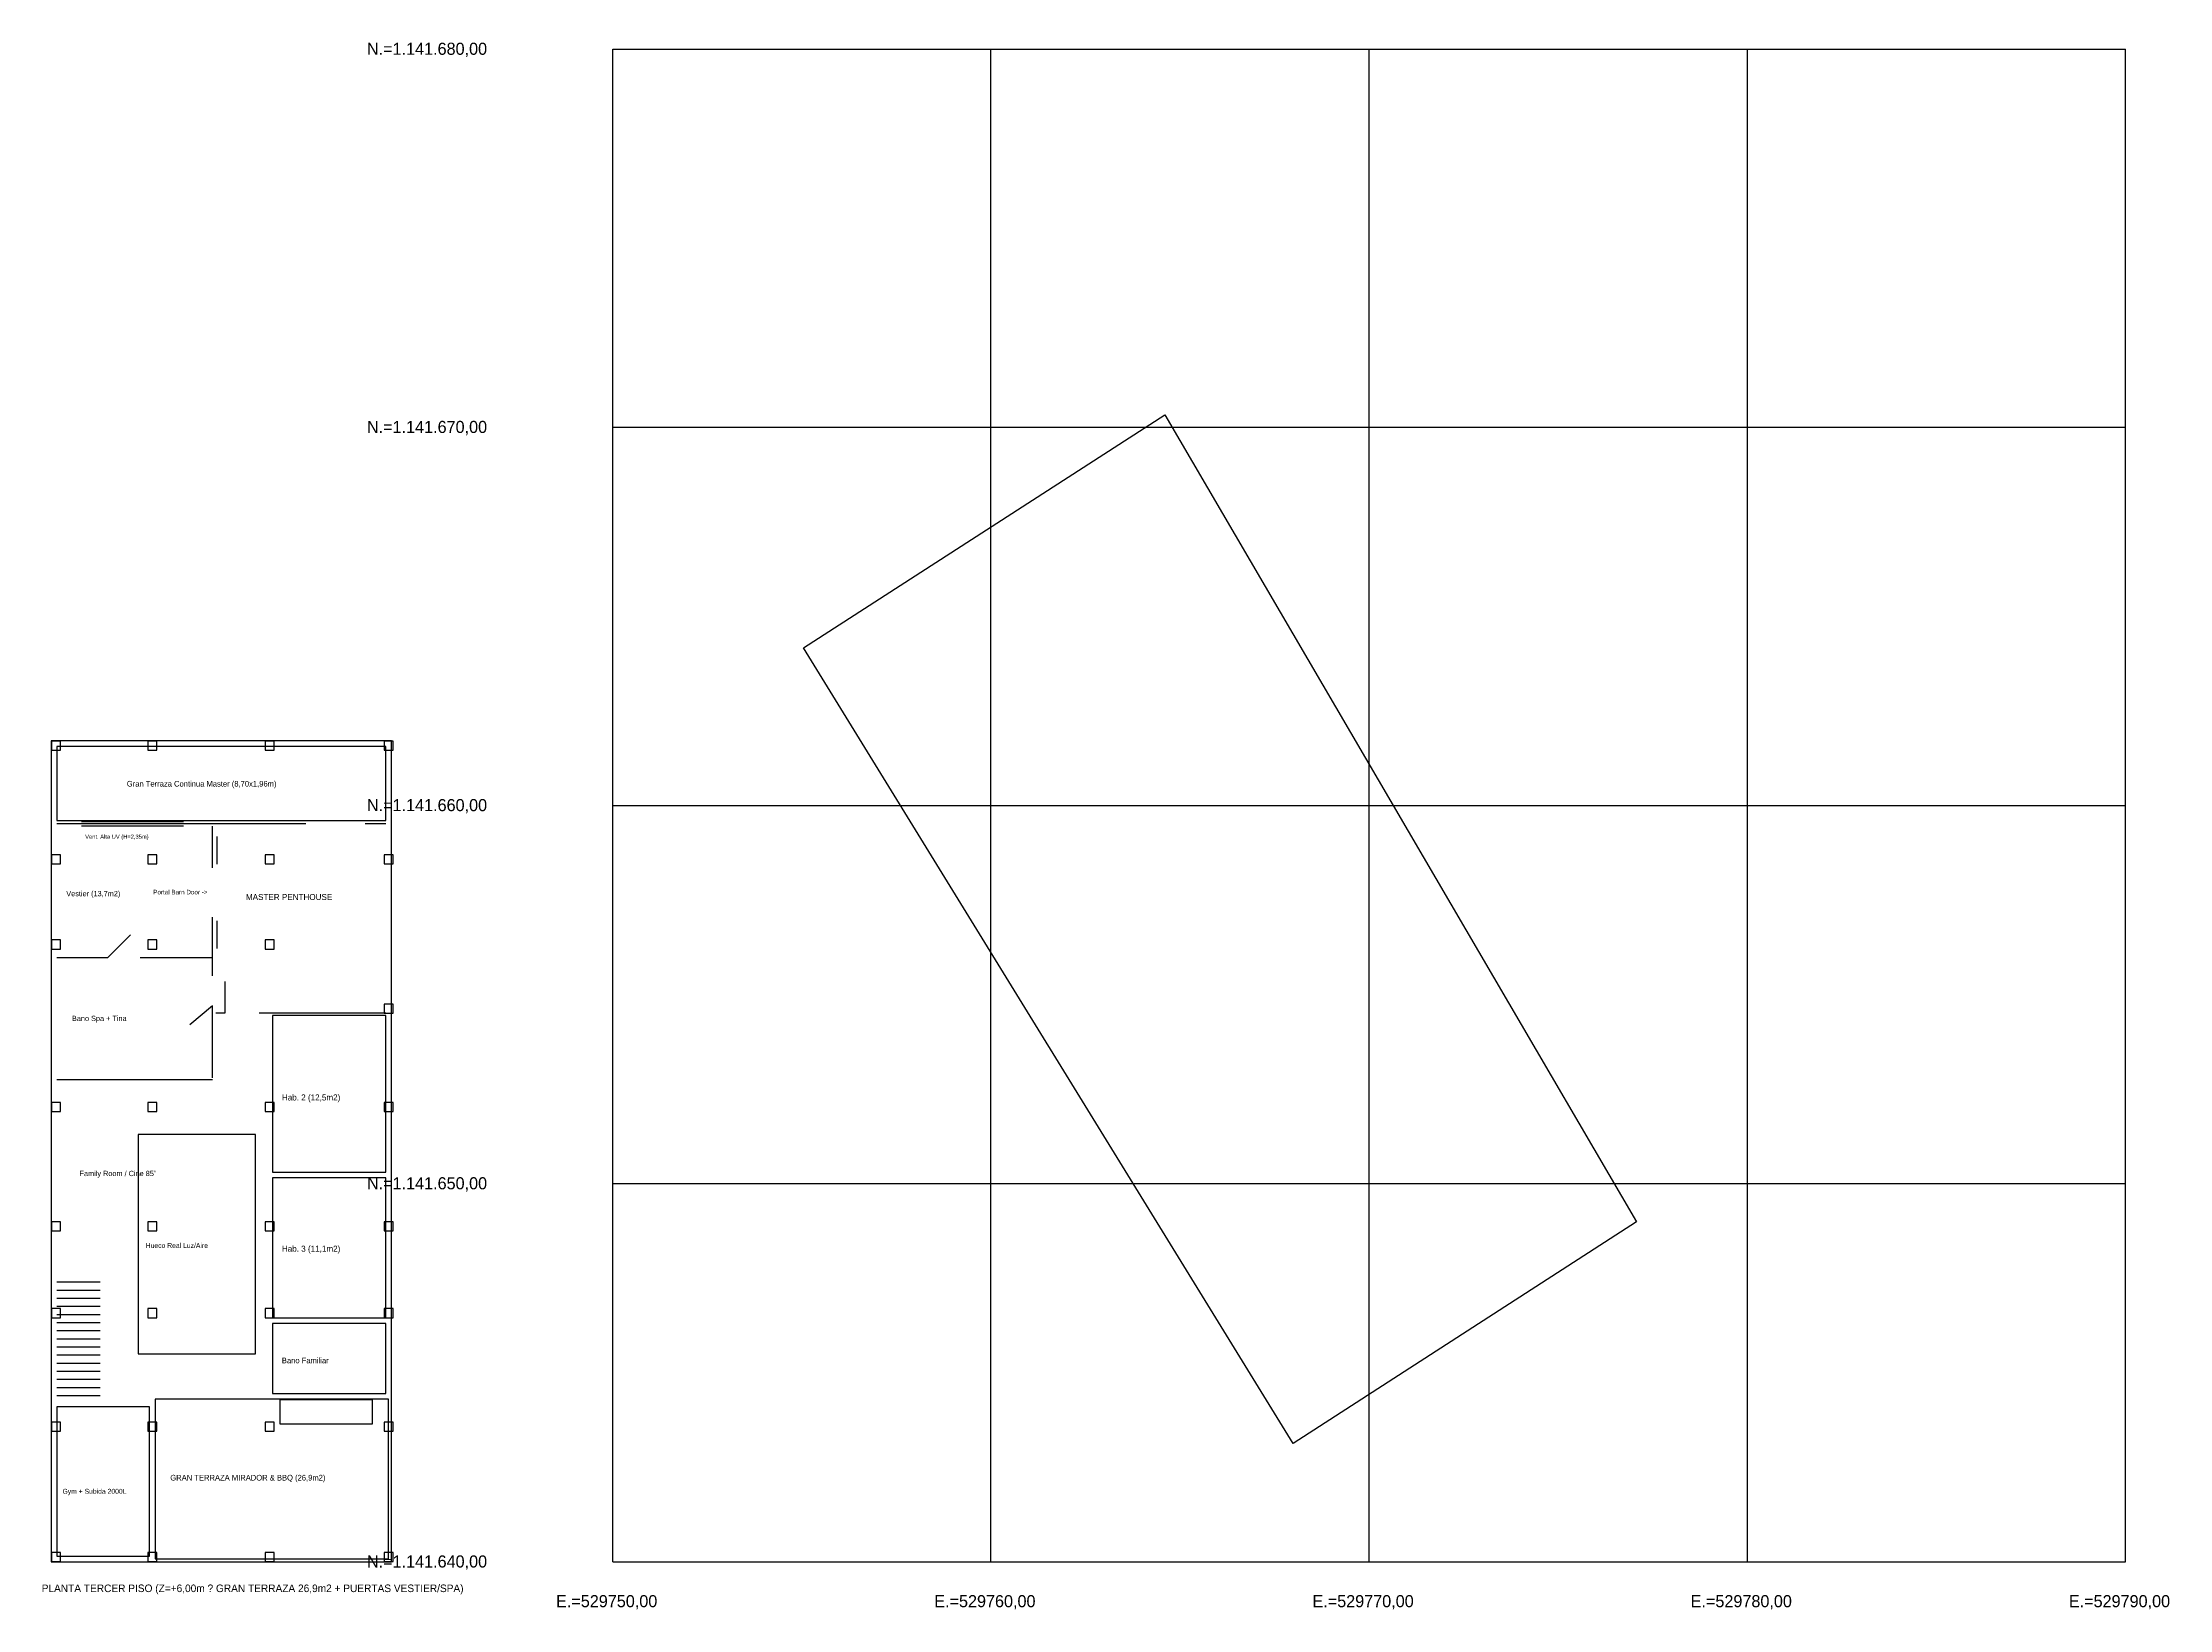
# Model space of a CAD drawing. Header units: metres. Extents: x -1 to 116, y -1 to 42.
# Drawn here: x 59.9 to 116.2, y 0.7 to 42.2 of the extents above; entities that cross this region are included whole.
import ezdxf

# ---------------------------------------------------------------- set-up
doc = ezdxf.new("R2010")
doc.units = ezdxf.units.M
doc.layers.add('LEVANTAMIENTO_POLIGONAL_UTM', color=8, linetype='CONTINUOUS')
doc.layers.add('PLANTA_TERCER_PISO_2D', color=5, linetype='CONTINUOUS')

msp = doc.modelspace()

# ---------------------------------------------------------------- texts
at = {"layer": 'LEVANTAMIENTO_POLIGONAL_UTM', "color": 7}
for s, p in [('N.=1.141.680,00', (68.5, 41.85)), ('N.=1.141.670,00', (68.5, 31.85)), ('N.=1.141.660,00', (68.5, 21.85)), ('N.=1.141.650,00', (68.5, 11.85)), ('N.=1.141.640,00', (68.5, 1.85)), ('E.=529750,00', (73.5, 0.8)), ('E.=529760,00', (83.5, 0.8)), ('E.=529770,00', (93.5, 0.8)), ('E.=529780,00', (103.5, 0.8)), ('E.=529790,00', (113.5, 0.8))]:
    msp.add_text(s, height=0.32, dxfattribs=at).set_placement(p)
at = {"layer": 'PLANTA_TERCER_PISO_2D', "color": 2}
for s, height, p in [('Gran Terraza Continua Master (8,70x1,96m)', 0.15, (62.15, 22.5)), ('Vestier (13,7m2)', 0.14, (60.55, 19.6)), ('MASTER PENTHOUSE', 0.16, (65.3, 19.5)), ('Hab. 2 (12,5m2)', 0.16, (66.25, 14.2)), ('Hab. 3 (11,1m2)', 0.16, (66.25, 10.2)), ('Bano Familiar', 0.15, (66.25, 7.25))]:
    msp.add_text(s, height=height, dxfattribs=at).set_placement(p)
at = {"layer": 'PLANTA_TERCER_PISO_2D', "color": 4}
for s, height, p in [('Vent. Alta UV (H=2,35m)', 0.11, (61.05, 21.12)), ('Bano Spa + Tina', 0.14, (60.7, 16.3))]:
    msp.add_text(s, height=height, dxfattribs=at).set_placement(p)
at = {"layer": 'PLANTA_TERCER_PISO_2D', "color": 1}
msp.add_text('Portal Barn Door ->', height=0.12, dxfattribs=at).set_placement((62.85, 19.65))
at = {"layer": 'PLANTA_TERCER_PISO_2D', "color": 3}
msp.add_text('Family Room / Cine 85"', height=0.14, dxfattribs=at).set_placement((60.9, 12.2))
at = {"layer": 'PLANTA_TERCER_PISO_2D', "color": 9}
msp.add_text('Hueco Real Luz/Aire', height=0.13, dxfattribs=at).set_placement((62.65, 10.3))
at = {"layer": 'PLANTA_TERCER_PISO_2D', "color": 5}
for s, height, p in [('Gym + Subida 2000L', 0.13, (60.45, 3.8)), ('PLANTA TERCER PISO (Z=+6,00m ? GRAN TERRAZA 26,9m2 + PUERTAS VESTIER/SPA)', 0.2, (59.9, 1.2))]:
    msp.add_text(s, height=height, dxfattribs=at).set_placement(p)
at = {"layer": 'PLANTA_TERCER_PISO_2D', "color": 30}
msp.add_text('GRAN TERRAZA MIRADOR & BBQ (26,9m2)', height=0.15, dxfattribs=at).set_placement((63.3, 4.15))

# ---------------------------------------------------------------- linework, layer by layer
at = {"layer": 'LEVANTAMIENTO_POLIGONAL_UTM', "color": 8}
for p, q in [((75, 2), (75, 42)), ((75, 42), (115, 42)), ((85, 2), (85, 42)), ((95, 2), (95, 42)), ((105, 2), (105, 42)), ((115, 2), (115, 42)), ((75, 32), (115, 32)), ((75, 22), (115, 22)), ((75, 12), (115, 12)), ((75, 2), (115, 2))]:
    msp.add_line(p, q, dxfattribs=at)
at = {"layer": 'LEVANTAMIENTO_POLIGONAL_UTM', "color": 1}
for p, q in [((80.04, 26.17), (89.6, 32.33)), ((89.6, 32.33), (102.07, 10.99)), ((92.99, 5.13), (80.04, 26.17)), ((102.07, 10.99), (92.99, 5.13))]:
    msp.add_line(p, q, dxfattribs=at)
at = {"layer": 'PLANTA_TERCER_PISO_2D', "color": 5}
for p, q in [((69.15, 23.71), (60.15, 23.71)), ((60.15, 23.71), (60.15, 2)), ((69.15, 2), (69.15, 23.71)), ((60.3, 21.52), (65.25, 21.52)), ((68.45, 21.52), (69, 21.52)), ((64.5, 16.52), (64.75, 16.52)), ((65.65, 16.52), (69, 16.52)), ((60.15, 2), (69.15, 2))]:
    msp.add_line(p, q, dxfattribs=at)
at = {"layer": 'PLANTA_TERCER_PISO_2D', "color": 8}
for p, q in [((60.395, 23.705), (60.155, 23.705)), ((60.155, 23.705), (60.155, 23.465)), ((60.395, 23.465), (60.395, 23.705)), ((62.945, 23.705), (62.705, 23.705)), ((62.705, 23.705), (62.705, 23.465)), ((62.945, 23.465), (62.945, 23.705)), ((66.045, 23.705), (65.805, 23.705)), ((65.805, 23.705), (65.805, 23.465)), ((66.045, 23.465), (66.045, 23.705)), ((69.195, 23.705), (68.955, 23.705)), ((68.955, 23.705), (68.955, 23.465)), ((69.195, 23.465), (69.195, 23.705)), ((60.155, 23.465), (60.395, 23.465)), ((62.705, 23.465), (62.945, 23.465)), ((65.805, 23.465), (66.045, 23.465)), ((68.955, 23.465), (69.195, 23.465)), ((60.395, 20.695), (60.155, 20.695)), ((60.155, 20.695), (60.155, 20.455)), ((60.155, 20.455), (60.395, 20.455)), ((60.395, 20.455), (60.395, 20.695)), ((62.945, 20.695), (62.705, 20.695)), ((62.705, 20.695), (62.705, 20.455)), ((62.705, 20.455), (62.945, 20.455)), ((62.945, 20.455), (62.945, 20.695)), ((66.045, 20.695), (65.805, 20.695)), ((65.805, 20.695), (65.805, 20.455)), ((65.805, 20.455), (66.045, 20.455)), ((66.045, 20.455), (66.045, 20.695)), ((69.195, 20.695), (68.955, 20.695)), ((68.955, 20.695), (68.955, 20.455)), ((68.955, 20.455), (69.195, 20.455)), ((69.195, 20.455), (69.195, 20.695)), ((60.395, 18.445), (60.155, 18.445)), ((60.155, 18.445), (60.155, 18.205)), ((60.155, 18.205), (60.395, 18.205)), ((60.395, 18.205), (60.395, 18.445)), ((62.945, 18.445), (62.705, 18.445)), ((62.705, 18.445), (62.705, 18.205)), ((62.705, 18.205), (62.945, 18.205)), ((62.945, 18.205), (62.945, 18.445)), ((66.045, 18.445), (65.805, 18.445)), ((65.805, 18.445), (65.805, 18.205)), ((65.805, 18.205), (66.045, 18.205)), ((66.045, 18.205), (66.045, 18.445)), ((69.195, 16.745), (68.955, 16.745)), ((68.955, 16.745), (68.955, 16.505)), ((68.955, 16.505), (69.195, 16.505)), ((69.195, 16.505), (69.195, 16.745)), ((60.395, 14.145), (60.155, 14.145)), ((60.155, 14.145), (60.155, 13.905)), ((60.395, 13.905), (60.395, 14.145)), ((62.945, 14.145), (62.705, 14.145)), ((62.705, 14.145), (62.705, 13.905)), ((62.945, 13.905), (62.945, 14.145)), ((66.045, 14.145), (65.805, 14.145)), ((65.805, 14.145), (65.805, 13.905)), ((66.045, 13.905), (66.045, 14.145)), ((69.195, 14.145), (68.955, 14.145)), ((68.955, 14.145), (68.955, 13.905)), ((69.195, 13.905), (69.195, 14.145)), ((60.155, 13.905), (60.395, 13.905)), ((62.705, 13.905), (62.945, 13.905)), ((65.805, 13.905), (66.045, 13.905)), ((68.955, 13.905), (69.195, 13.905)), ((60.395, 10.995), (60.155, 10.995)), ((60.155, 10.995), (60.155, 10.755)), ((60.155, 10.755), (60.395, 10.755)), ((60.395, 10.755), (60.395, 10.995)), ((62.945, 10.995), (62.705, 10.995)), ((62.705, 10.995), (62.705, 10.755)), ((62.705, 10.755), (62.945, 10.755)), ((62.945, 10.755), (62.945, 10.995)), ((66.045, 10.995), (65.805, 10.995)), ((65.805, 10.995), (65.805, 10.755)), ((65.805, 10.755), (66.045, 10.755)), ((66.045, 10.755), (66.045, 10.995)), ((69.195, 10.995), (68.955, 10.995)), ((68.955, 10.995), (68.955, 10.755)), ((68.955, 10.755), (69.195, 10.755)), ((69.195, 10.755), (69.195, 10.995)), ((60.395, 8.695), (60.155, 8.695)), ((60.155, 8.695), (60.155, 8.455)), ((60.155, 8.455), (60.395, 8.455)), ((60.395, 8.455), (60.395, 8.695)), ((62.945, 8.695), (62.705, 8.695)), ((62.705, 8.695), (62.705, 8.455)), ((62.705, 8.455), (62.945, 8.455)), ((62.945, 8.455), (62.945, 8.695)), ((66.045, 8.695), (65.805, 8.695)), ((65.805, 8.695), (65.805, 8.455)), ((65.805, 8.455), (66.045, 8.455)), ((66.045, 8.455), (66.045, 8.695)), ((69.195, 8.695), (68.955, 8.695)), ((68.955, 8.695), (68.955, 8.455)), ((68.955, 8.455), (69.195, 8.455)), ((69.195, 8.455), (69.195, 8.695)), ((68.65, 6.28), (66.2, 6.28)), ((66.2, 6.28), (66.2, 5.65)), ((68.65, 5.65), (68.65, 6.28)), ((60.395, 5.695), (60.155, 5.695)), ((60.155, 5.695), (60.155, 5.455)), ((60.395, 5.455), (60.395, 5.695)), ((62.945, 5.695), (62.705, 5.695)), ((62.705, 5.695), (62.705, 5.455)), ((62.945, 5.455), (62.945, 5.695)), ((66.045, 5.695), (65.805, 5.695)), ((65.805, 5.695), (65.805, 5.455)), ((66.045, 5.455), (66.045, 5.695)), ((66.2, 5.65), (68.65, 5.65)), ((69.195, 5.695), (68.955, 5.695)), ((68.955, 5.695), (68.955, 5.455)), ((69.195, 5.455), (69.195, 5.695)), ((60.155, 5.455), (60.395, 5.455)), ((62.705, 5.455), (62.945, 5.455)), ((65.805, 5.455), (66.045, 5.455)), ((68.955, 5.455), (69.195, 5.455)), ((60.395, 2.245), (60.155, 2.245)), ((60.155, 2.245), (60.155, 2.005)), ((60.155, 2.005), (60.395, 2.005)), ((60.395, 2.005), (60.395, 2.245)), ((62.945, 2.245), (62.705, 2.245)), ((62.705, 2.245), (62.705, 2.005)), ((62.705, 2.005), (62.945, 2.005)), ((62.945, 2.005), (62.945, 2.245)), ((66.045, 2.245), (65.805, 2.245)), ((65.805, 2.245), (65.805, 2.005)), ((65.805, 2.005), (66.045, 2.005)), ((66.045, 2.005), (66.045, 2.245)), ((69.195, 2.245), (68.955, 2.245)), ((68.955, 2.245), (68.955, 2.005)), ((68.955, 2.005), (69.195, 2.005)), ((69.195, 2.005), (69.195, 2.245))]:
    msp.add_line(p, q, dxfattribs=at)
at = {"layer": 'PLANTA_TERCER_PISO_2D', "color": 30}
for p, q in [((69, 23.56), (60.3, 23.56)), ((60.3, 23.56), (60.3, 21.6)), ((69, 21.6), (69, 23.56)), ((60.3, 21.6), (69, 21.6)), ((60.3, 9.4), (61.45, 9.4)), ((60.3, 9.1857), (61.45, 9.1857)), ((60.3, 8.9714), (61.45, 8.9714)), ((60.3, 8.7571), (61.45, 8.7571)), ((60.3, 8.5429), (61.45, 8.5429)), ((60.3, 8.3286), (61.45, 8.3286)), ((60.3, 8.1143), (61.45, 8.1143)), ((60.3, 7.9), (61.45, 7.9)), ((60.3, 7.6857), (61.45, 7.6857)), ((60.3, 7.4714), (61.45, 7.4714)), ((60.3, 7.2571), (61.45, 7.2571)), ((60.3, 7.0429), (61.45, 7.0429)), ((60.3, 6.8286), (61.45, 6.8286)), ((60.3, 6.6143), (61.45, 6.6143)), ((60.3, 6.4), (61.45, 6.4)), ((69.07, 6.3), (62.9, 6.3)), ((62.9, 6.3), (62.9, 2.08)), ((69.07, 2.08), (69.07, 6.3)), ((62.9, 2.08), (69.07, 2.08))]:
    msp.add_line(p, q, dxfattribs=at)
at = {"layer": 'PLANTA_TERCER_PISO_2D', "color": 4}
for p, q in [((60.95, 21.58), (63.65, 21.58)), ((60.95, 21.46), (63.65, 21.46)), ((65.25, 21.52), (66.88, 21.52)), ((60.3, 14.75), (64.42, 14.75))]:
    msp.add_line(p, q, dxfattribs=at)
at = {"layer": 'PLANTA_TERCER_PISO_2D', "color": 6}
for p, q in [((64.42, 20.35), (64.42, 21.45)), ((64.42, 17.5), (64.42, 19.05)), ((60.3, 17.98), (61.65, 17.98)), ((62.5, 17.98), (64.42, 17.98)), ((64.42, 14.8), (64.42, 16.7)), ((69, 16.45), (66, 16.45)), ((66, 16.45), (66, 12.3)), ((69, 12.3), (69, 16.45)), ((66, 12.3), (69, 12.3)), ((69, 12.15), (66, 12.15)), ((66, 12.15), (66, 8.45)), ((69, 8.45), (69, 12.15)), ((66, 8.45), (69, 8.45)), ((69, 8.3), (66, 8.3)), ((66, 8.3), (66, 6.45)), ((69, 6.45), (69, 8.3)), ((66, 6.45), (69, 6.45)), ((62.75, 6.1), (60.3, 6.1)), ((60.3, 6.1), (60.3, 2.15)), ((62.75, 2.15), (62.75, 6.1)), ((60.3, 2.15), (62.75, 2.15))]:
    msp.add_line(p, q, dxfattribs=at)
at = {"layer": 'PLANTA_TERCER_PISO_2D', "color": 1}
for p, q in [((64.54, 20.45), (64.54, 21.18)), ((64.54, 18.22), (64.54, 18.95))]:
    msp.add_line(p, q, dxfattribs=at)
at = {"layer": 'PLANTA_TERCER_PISO_2D', "color": 3}
for p, q in [((61.65, 17.98), (62.25, 18.58)), ((64.75, 16.52), (64.75, 17.35)), ((64.42, 16.7), (63.82, 16.2))]:
    msp.add_line(p, q, dxfattribs=at)
at = {"layer": 'PLANTA_TERCER_PISO_2D', "color": 9}
for p, q in [((65.55, 13.3), (62.45, 13.3)), ((62.45, 13.3), (62.45, 7.5)), ((65.55, 7.5), (65.55, 13.3)), ((62.45, 7.5), (65.55, 7.5))]:
    msp.add_line(p, q, dxfattribs=at)

msp.set_redraw_order([(e.dxf.handle, doc.entitydb.next_handle()) for e in msp.query("TEXT MTEXT ATTDEF DIMENSION ARC_DIMENSION")])  # texts and dimensions are drawn at this point

doc.saveas('drawing.dxf')
